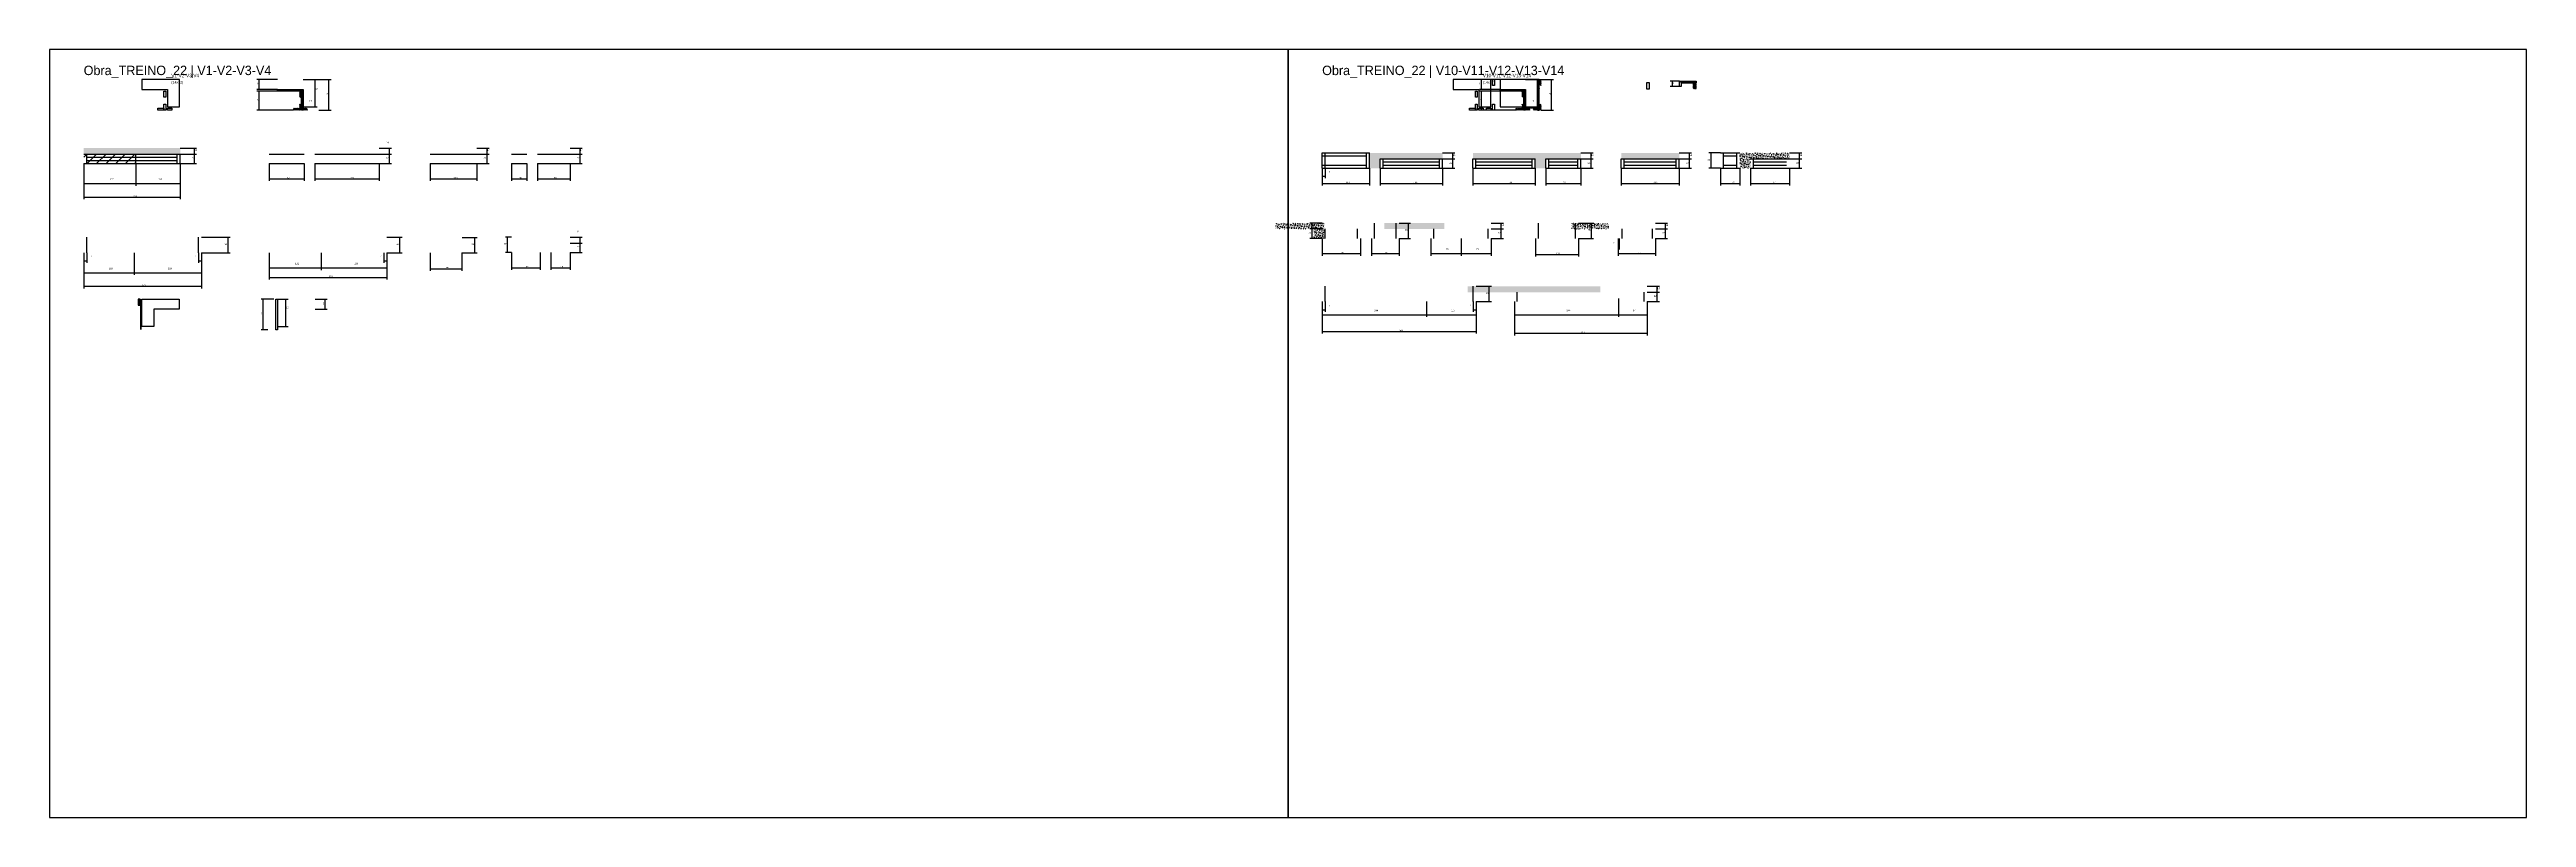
# Model space of a CAD drawing. Header units: metres. Extents: x -41 to 34800, y -36000 to 1848.
# Drawn here: x 26100 to 31900, y -28800 to -27000 of the extents above; entities that cross this region are included whole.
import ezdxf

# ---------------------------------------------------------------- set-up
doc = ezdxf.new("R2010")
doc.units = ezdxf.units.M
for name, color, linetype in [('CELL_BORDER', 8, 'Continuous'), ('CONCRETO', 251, 'Continuous'), ('COTA', 4, 'Continuous'), ('Cota Seção (2x)', 4, 'Continuous'), ('Hachura', 253, 'Continuous'), ('LABEL_ID', 3, 'Continuous'), ('Madeira', 126, 'Continuous'), ('Painéis', 200, 'Continuous'), ('SARR_2.2x7', 40, 'Continuous'), ('Texto Seção', 7, 'Continuous')]:
    doc.layers.add(name, color=color, linetype=linetype)

msp = doc.modelspace()

# ---------------------------------------------------------------- hatches: boundary and pattern name
at = {"layer": 'COTA'}
h = msp.add_hatch(dxfattribs=at)
h.set_pattern_fill('AR-CONC', scale=0.03)
h.paths.add_polyline_path([(26406, -27231.1), (26180, -27231.1), (26180, -27231.1), (26180, -27245.1), (26180, -27245.1), (26406, -27245.1), (26406, -27245.1), (26406, -27231.1)])
h = msp.add_hatch(dxfattribs=at)
h.set_pattern_fill('AR-CONC', scale=0.03)
h.paths.add_polyline_path([(29190.9, -27242.4), (29190.9, -27278.4), (29216.2, -27278.4), (29216.2, -27256.4), (29362.1, -27256.4), (29362.1, -27242.4)])
h = msp.add_hatch(dxfattribs=at)
h.set_pattern_fill('AR-CONC', scale=0.03)
h.paths.add_polyline_path([(29604.1, -27256.4), (29686, -27256.4), (29686, -27242.4), (29432.9, -27242.4), (29432.9, -27256.4), (29578.8, -27256.4), (29578.8, -27278.4), (29604.1, -27278.4)])
h = msp.add_hatch(dxfattribs=at)
h.set_pattern_fill('AR-CONC', scale=0.03)
h.paths.add_polyline_path([(29916.2, -27256.4), (29916.2, -27242.4), (29780.2, -27242.4), (29780.2, -27256.4)])
h = msp.add_hatch(dxfattribs=at)
h.set_pattern_fill('AR-CONC', scale=0.03)
h.paths.add_polyline_path([(30058, -27278.4), (30083.3, -27278.4), (30083.3, -27256.4), (30174.3, -27256.4), (30174.3, -27242.4), (30058, -27242.4)])
h = msp.add_hatch(dxfattribs=at)
h.set_pattern_fill('AR-CONC', scale=0.03)
h.paths.add_polyline_path([(29085.8, -27406.7), (28970.6, -27406.7), (28970.6, -27420.7), (29060.5, -27420.7), (29060.5, -27442.7), (29085.8, -27442.7)])
h = msp.add_hatch(dxfattribs=at)
h.set_pattern_fill('AR-CONC', scale=0.03)
h.paths.add_polyline_path([(29366.3, -27420.7), (29366.3, -27406.7), (29225.4, -27406.7), (29225.4, -27420.7)])
h = msp.add_hatch(dxfattribs=at)
h.set_pattern_fill('AR-CONC', scale=0.03)
h.paths.add_polyline_path([(29750.9, -27420.7), (29750.9, -27406.7), (29664, -27406.7), (29664, -27420.7)])
h = msp.add_hatch(dxfattribs=at)
h.set_pattern_fill('AR-CONC', scale=0.03)
h.paths.add_polyline_path([(29731.6, -27568.8), (29731.6, -27554.8), (29420.6, -27554.8), (29420.6, -27568.8)])
at = {"layer": 'Hachura'}
h = msp.add_hatch(color=8, dxfattribs=at)
h.dxf.hatch_style = 1
h.paths.add_polyline_path([(29588.5, -27070), (29584.5, -27070), (29584.5, -27070), (29584.5, -27142), (29584.5, -27142), (29588.5, -27142), (29588.5, -27142), (29588.5, -27070)])
h = msp.add_hatch(dxfattribs=at)
h.set_pattern_fill('ANSI31', scale=0.5)
h.paths.add_polyline_path([(29592.9, -27084), (29588.5, -27084), (29588.5, -27084), (29588.5, -27070), (29588.5, -27070), (29592.9, -27070), (29592.9, -27070), (29592.9, -27084)])
h = msp.add_hatch(color=8, dxfattribs=at)
h.dxf.hatch_style = 1
h.paths.add_polyline_path([(26634, -27098), (26634, -27094), (26634, -27094), (26694, -27094), (26694, -27094), (26694, -27098), (26694, -27098), (26634, -27098)])
h = msp.add_hatch(dxfattribs=at)
h.set_pattern_fill('ANSI31', scale=0.5)
h.paths.add_polyline_path([(26685.6, -27137.6), (26685.6, -27142), (26685.6, -27142), (26671.6, -27142), (26671.6, -27142), (26671.6, -27137.6), (26671.6, -27137.6), (26685.6, -27137.6)])
h = msp.add_hatch(dxfattribs=at)
h.set_pattern_fill('ANSI31', scale=0.5)
h.paths.add_polyline_path([(26690, -27112), (26685.6, -27112), (26685.6, -27112), (26685.6, -27098), (26685.6, -27098), (26690, -27098), (26690, -27098), (26690, -27112)])
h = msp.add_hatch(dxfattribs=at)
h.set_pattern_fill('ANSI31', scale=0.5)
h.paths.add_polyline_path([(26690, -27142), (26685.6, -27142), (26685.6, -27142), (26685.6, -27128), (26685.6, -27128), (26690, -27128), (26690, -27128), (26690, -27142)])
h = msp.add_hatch(color=8, dxfattribs=at)
h.dxf.hatch_style = 1
h.paths.add_polyline_path([(26690, -27098), (26694, -27098), (26694, -27098), (26694, -27142), (26694, -27142), (26690, -27142), (26690, -27142), (26690, -27098)])
h = msp.add_hatch(dxfattribs=at)
h.set_pattern_fill('ANSI31', scale=0.5)
h.paths.add_polyline_path([(26694, -27142), (26694, -27137.6), (26694, -27137.6), (26704, -27137.6), (26704, -27137.6), (26704, -27142), (26704, -27142), (26694, -27142)])
h = msp.add_hatch(color=8, dxfattribs=at)
h.dxf.hatch_style = 1
h.paths.add_polyline_path([(29496.5, -27098), (29496.5, -27094), (29496.5, -27094), (29556.5, -27094), (29556.5, -27094), (29556.5, -27098), (29556.5, -27098), (29496.5, -27098)])
h = msp.add_hatch(dxfattribs=at)
h.set_pattern_fill('ANSI31', scale=0.5)
h.paths.add_polyline_path([(29548.1, -27137.6), (29548.1, -27142), (29548.1, -27142), (29534.1, -27142), (29534.1, -27142), (29534.1, -27137.6), (29534.1, -27137.6), (29548.1, -27137.6)])
h = msp.add_hatch(dxfattribs=at)
h.set_pattern_fill('ANSI31', scale=0.5)
h.paths.add_polyline_path([(29552.5, -27112), (29548.1, -27112), (29548.1, -27112), (29548.1, -27098), (29548.1, -27098), (29552.5, -27098), (29552.5, -27098), (29552.5, -27112)])
h = msp.add_hatch(dxfattribs=at)
h.set_pattern_fill('ANSI31', scale=0.5)
h.paths.add_polyline_path([(29552.5, -27142), (29548.1, -27142), (29548.1, -27142), (29548.1, -27128), (29548.1, -27128), (29552.5, -27128), (29552.5, -27128), (29552.5, -27142)])
h = msp.add_hatch(color=8, dxfattribs=at)
h.dxf.hatch_style = 1
h.paths.add_polyline_path([(29552.5, -27098), (29556.5, -27098), (29556.5, -27098), (29556.5, -27142), (29556.5, -27142), (29552.5, -27142), (29552.5, -27142), (29552.5, -27098)])
h = msp.add_hatch(color=8, dxfattribs=at)
h.dxf.hatch_style = 1
h.paths.add_polyline_path([(29556.5, -27137.6), (29556.5, -27134), (29556.5, -27134), (29584.5, -27134), (29584.5, -27134), (29584.5, -27137.6), (29584.5, -27137.6), (29556.5, -27137.6)])
h = msp.add_hatch(dxfattribs=at)
h.set_pattern_fill('ANSI31', scale=0.5)
h.paths.add_polyline_path([(29556.5, -27142), (29556.5, -27137.6), (29556.5, -27137.6), (29566.5, -27137.6), (29566.5, -27137.6), (29566.5, -27142), (29566.5, -27142), (29556.5, -27142)])
h = msp.add_hatch(dxfattribs=at)
h.set_pattern_fill('ANSI31', scale=0.5)
h.paths.add_polyline_path([(29574.5, -27142), (29574.5, -27137.6), (29574.5, -27137.6), (29584.5, -27137.6), (29584.5, -27137.6), (29584.5, -27142), (29584.5, -27142), (29574.5, -27142)])
h = msp.add_hatch(dxfattribs=at)
h.set_pattern_fill('ANSI31', scale=0.5)
h.paths.add_polyline_path([(29592.9, -27142), (29588.5, -27142), (29588.5, -27142), (29588.5, -27128), (29588.5, -27128), (29592.9, -27128), (29592.9, -27128), (29592.9, -27142)])
h = msp.add_hatch(dxfattribs=at)
h.set_pattern_fill('ANSI31', scale=5)
h.paths.add_polyline_path([(26180, -27245.1), (26180, -27267.1), (26302, -27267.1), (26302, -27245.1)])
h = msp.add_hatch(dxfattribs=at)
h.set_pattern_fill('ANSI31', scale=0.5)
h.paths.add_polyline_path([(26311.9, -27584.9), (26307.5, -27584.9), (26307.5, -27584.9), (26307.5, -27598.9), (26307.5, -27598.9), (26311.9, -27598.9), (26311.9, -27598.9), (26311.9, -27584.9)])
h = msp.add_hatch(color=8, dxfattribs=at)
h.dxf.hatch_style = 1
h.paths.add_polyline_path([(26311.9, -27584.9), (26315.9, -27584.9), (26315.9, -27584.9), (26315.9, -27656.9), (26315.9, -27656.9), (26311.9, -27656.9), (26311.9, -27656.9), (26311.9, -27584.9)])
at = {"layer": 'Madeira'}
h = msp.add_hatch(dxfattribs=at)
h.set_pattern_fill('ANSI31', scale=0.2)
h.paths.add_polyline_path([(29956, -27078.1), (29949, -27078.1), (29949, -27092.1), (29956, -27092.1)])

# ---------------------------------------------------------------- linework, layer by layer
at = {"layer": 'CELL_BORDER'}
for points in [[(26100, -28800), (29000, -28800), (29000, -27000), (26100, -27000)], [(29000, -28800), (31900, -28800), (31900, -27000), (29000, -27000)]]:
    msp.add_lwpolyline(points, close=True, dxfattribs=at)
at = {"layer": 'CONCRETO'}
for points in [[(26316.1, -27070), (26316.1, -27094), (26376.1, -27094), (26376.1, -27134), (26404.1, -27134), (26404.1, -27090), (26404.1, -27070), (26376.1, -27070), (26376.1, -27070)], [(29387.1, -27070), (29387.1, -27094), (29447.1, -27094), (29447.1, -27134), (29475.1, -27134), (29475.1, -27090), (29475.1, -27070), (29447.1, -27070), (29447.1, -27070)], [(29496.5, -27134), (29584.5, -27134), (29584.5, -27070), (29496.5, -27070)]]:
    msp.add_lwpolyline(points, close=True, dxfattribs=at)
for points in [[(26315.9, -27604.9), (26315.9, -27584.9), (26343.6, -27584.9)], [(26343.6, -27584.9), (26403.9, -27584.9), (26403.9, -27608.9), (26343.9, -27608.9), (26343.9, -27648.9), (26315.9, -27648.9), (26315.9, -27604.9), (26315.9, -27604.9)]]:
    msp.add_lwpolyline(points, dxfattribs=at)
at = {"layer": 'COTA'}
for p, q in [((26634, -27070), (26585.6, -27070)), ((26590.6, -27094), (26590.6, -27070)), ((26714.8, -27070), (26759.1, -27070)), ((26754.1, -27142), (26754.1, -27070)), ((29496.5, -27070), (29448.1, -27070)), ((29453.1, -27094), (29453.1, -27070)), ((29577.4, -27070), (29621.7, -27070)), ((29616.7, -27142), (29616.7, -27070)), ((26634, -27094), (26585.6, -27094)), ((26634, -27098), (26585.6, -27098)), ((26671.6, -27142), (26585.6, -27142)), ((26590.6, -27142), (26590.6, -27098)), ((26730.4, -27142), (26759.1, -27142)), ((29496.5, -27094), (29448.1, -27094)), ((29496.5, -27098), (29448.1, -27098)), ((29534.1, -27142), (29448.1, -27142)), ((29453.1, -27142), (29453.1, -27098)), ((29592.9, -27142), (29621.7, -27142)), ((26406, -27231.1), (26444.5, -27231.1)), ((26406, -27245.1), (26444.5, -27245.1)), ((26406, -27245.1), (26444.5, -27245.1)), ((26439.5, -27245.1), (26439.5, -27231.1)), ((26439.5, -27267.1), (26439.5, -27245.1)), ((26872.2, -27231.1), (26900.8, -27231.1)), ((26872.2, -27245.1), (26900.8, -27245.1)), ((26872.2, -27245.1), (26900.8, -27245.1)), ((26895.8, -27245.1), (26895.8, -27231.1)), ((26895.8, -27267.1), (26895.8, -27245.1)), ((27100.8, -27231.1), (27129.5, -27231.1)), ((27100.8, -27245.1), (27129.5, -27245.1)), ((27100.8, -27245.1), (27129.5, -27245.1)), ((27124.5, -27245.1), (27124.5, -27231.1)), ((27124.5, -27267.1), (27124.5, -27245.1)), ((27318.9, -27231.1), (27347.5, -27231.1)), ((27318.9, -27245.1), (27347.5, -27245.1)), ((27318.9, -27245.1), (27347.5, -27245.1)), ((27342.5, -27245.1), (27342.5, -27231.1)), ((27342.5, -27267.1), (27342.5, -27245.1)), ((29362.1, -27242.4), (29390.8, -27242.4)), ((29362.1, -27256.4), (29390.8, -27256.4)), ((29362.1, -27256.4), (29390.8, -27256.4)), ((29385.8, -27256.4), (29385.8, -27242.4)), ((29385.8, -27278.4), (29385.8, -27256.4)), ((29686, -27242.4), (29714.7, -27242.4)), ((29686, -27256.4), (29714.7, -27256.4)), ((29686, -27256.4), (29714.7, -27256.4)), ((29709.7, -27256.4), (29709.7, -27242.4)), ((29709.7, -27278.4), (29709.7, -27256.4)), ((29916.2, -27242.4), (29944.8, -27242.4)), ((29916.2, -27256.4), (29944.8, -27256.4)), ((29916.2, -27256.4), (29944.8, -27256.4)), ((29939.8, -27256.4), (29939.8, -27242.4)), ((29939.8, -27278.4), (29939.8, -27256.4)), ((30013.1, -27242.4), (29985.7, -27242.4)), ((29990.7, -27278.4), (29990.7, -27242.4)), ((30174.3, -27242.4), (30202.9, -27242.4)), ((30174.3, -27256.4), (30202.9, -27256.4)), ((30174.3, -27256.4), (30202.9, -27256.4)), ((30197.9, -27256.4), (30197.9, -27242.4)), ((30197.9, -27278.4), (30197.9, -27256.4)), ((26180, -27267.1), (26180, -27319.2)), ((26180, -27267.1), (26180, -27350.8)), ((26180, -27314.2), (26302, -27314.2)), ((26302, -27267.1), (26302, -27319.2)), ((26302, -27267.1), (26302, -27319.2)), ((26302, -27314.2), (26406, -27314.2)), ((26406, -27267.1), (26444.5, -27267.1)), ((26406, -27267.1), (26406, -27319.2)), ((26406, -27267.1), (26406, -27350.8)), ((26614, -27267.1), (26614, -27307.8)), ((26614, -27302.8), (26696, -27302.8)), ((26696, -27267.1), (26696, -27307.8)), ((26721.2, -27267.1), (26721.2, -27307.8)), ((26721.2, -27302.8), (26872.2, -27302.8)), ((26872.2, -27267.1), (26872.2, -27307.8)), ((26872.2, -27267.1), (26900.8, -27267.1)), ((26990.9, -27267.1), (26990.9, -27307.8)), ((26990.9, -27302.8), (27100.8, -27302.8)), ((27100.8, -27267.1), (27100.8, -27307.8)), ((27100.8, -27267.1), (27129.5, -27267.1)), ((27181.7, -27267.1), (27181.7, -27307.8)), ((27181.7, -27302.8), (27217.7, -27302.8)), ((27217.7, -27267.1), (27217.7, -27307.8)), ((27242.9, -27267.1), (27242.9, -27307.8)), ((27242.9, -27302.8), (27318.9, -27302.8)), ((27318.9, -27267.1), (27318.9, -27307.8)), ((27318.9, -27267.1), (27347.5, -27267.1)), ((29080, -27278.4), (29080, -27319.1)), ((29080, -27278.4), (29080, -27301.9)), ((29080, -27296.9), (29087, -27296.9)), ((29080, -27314.1), (29190.9, -27314.1)), ((29087, -27278.4), (29087, -27301.9)), ((29190.9, -27278.4), (29190.9, -27319.1)), ((29216.2, -27278.4), (29216.2, -27319.1)), ((29216.2, -27314.1), (29362.1, -27314.1)), ((29362.1, -27278.4), (29362.1, -27319.1)), ((29362.1, -27278.4), (29390.8, -27278.4)), ((29432.9, -27278.4), (29432.9, -27319.1)), ((29432.9, -27314.1), (29578.8, -27314.1)), ((29578.8, -27278.4), (29578.8, -27319.1)), ((29604.1, -27278.4), (29604.1, -27319.1)), ((29604.1, -27314.1), (29686, -27314.1)), ((29686, -27278.4), (29686, -27319.1)), ((29686, -27278.4), (29714.7, -27278.4)), ((29780.2, -27278.4), (29780.2, -27319.1)), ((29780.2, -27314.1), (29916.2, -27314.1)), ((29916.2, -27278.4), (29916.2, -27319.1)), ((29916.2, -27278.4), (29944.8, -27278.4)), ((30013.1, -27278.4), (29985.7, -27278.4)), ((30013.1, -27278.4), (30013.1, -27319.1)), ((30013.1, -27314.1), (30058, -27314.1)), ((30058, -27278.4), (30058, -27319.1)), ((30083.3, -27278.4), (30083.3, -27319.1)), ((30083.3, -27314.1), (30174.3, -27314.1)), ((30174.3, -27278.4), (30174.3, -27319.1)), ((30174.3, -27278.4), (30202.9, -27278.4)), ((26180, -27345.8), (26406, -27345.8)), ((29080, -27406.7), (29051.3, -27406.7)), ((29080, -27420.7), (29051.3, -27420.7)), ((29080, -27420.7), (29051.3, -27420.7)), ((29056.3, -27420.7), (29056.3, -27406.7)), ((29056.3, -27442.7), (29056.3, -27420.7)), ((29260.1, -27406.7), (29286.8, -27406.7)), ((29281.8, -27442.7), (29281.8, -27406.7)), ((29475.7, -27406.7), (29504.4, -27406.7)), ((29475.7, -27420.7), (29504.4, -27420.7)), ((29475.7, -27420.7), (29504.4, -27420.7)), ((29499.4, -27420.7), (29499.4, -27406.7)), ((29499.4, -27442.7), (29499.4, -27420.7)), ((29680.3, -27406.7), (29715.7, -27406.7)), ((29710.7, -27442.7), (29710.7, -27406.7)), ((29860.3, -27406.7), (29889, -27406.7)), ((29860.3, -27420.7), (29889, -27420.7)), ((29860.3, -27420.7), (29889, -27420.7)), ((29884, -27420.7), (29884, -27406.7)), ((29884, -27442.7), (29884, -27420.7)), ((26180, -27476.2), (26180, -27528.3)), ((26180, -27476.2), (26180, -27559.9)), ((26180, -27476.2), (26180, -27500.1)), ((26187, -27476.2), (26187, -27500.1)), ((26298, -27476.2), (26298, -27528.3)), ((26298, -27476.2), (26298, -27528.3)), ((26449, -27476.2), (26449, -27500.1)), ((26456, -27440.2), (26523.3, -27440.2)), ((26456, -27476.2), (26456, -27528.3)), ((26456, -27476.2), (26456, -27559.9)), ((26456, -27476.2), (26523.3, -27476.2)), ((26456, -27476.2), (26456, -27500.1)), ((26518.3, -27476.2), (26518.3, -27440.2)), ((26614, -27476.2), (26614, -27517.1)), ((26614, -27476.2), (26614, -27539.3)), ((26736, -27476.2), (26736, -27517.1)), ((26736, -27476.2), (26736, -27517.1)), ((26883, -27476.2), (26883, -27500.1)), ((26890, -27440.2), (26925.4, -27440.2)), ((26890, -27476.2), (26890, -27517.1)), ((26890, -27476.2), (26890, -27539.3)), ((26890, -27476.2), (26925.4, -27476.2)), ((26890, -27476.2), (26890, -27500.1)), ((26920.4, -27476.2), (26920.4, -27440.2)), ((26990.9, -27476.3), (26990.9, -27519.1)), ((27065.8, -27476.3), (27065.8, -27519.1)), ((27065.8, -27476.3), (27101.2, -27476.3)), ((27065.9, -27440.3), (27101.2, -27440.3)), ((27096.2, -27476.3), (27096.2, -27440.3)), ((27181.7, -27439.8), (27167.3, -27439.8)), ((27181.7, -27475.8), (27167.3, -27475.8)), ((27172.3, -27475.8), (27172.3, -27439.8)), ((27181.7, -27475.8), (27181.7, -27516.5)), ((27248.7, -27475.8), (27248.7, -27516.5)), ((27273.9, -27475.8), (27273.9, -27516.5)), ((27318.9, -27439.8), (27347.5, -27439.8)), ((27318.9, -27453.8), (27347.5, -27453.8)), ((27318.9, -27453.8), (27347.5, -27453.8)), ((27318.9, -27475.8), (27318.9, -27516.5)), ((27318.9, -27475.8), (27347.5, -27475.8)), ((27342.5, -27453.8), (27342.5, -27439.8)), ((27342.5, -27475.8), (27342.5, -27453.8)), ((29080, -27442.7), (29051.3, -27442.7)), ((29080, -27442.7), (29080, -27483.4)), ((29080, -27478.4), (29169.9, -27478.4)), ((29169.9, -27442.7), (29169.9, -27483.4)), ((29195.2, -27442.7), (29195.2, -27483.4)), ((29195.2, -27478.4), (29260.1, -27478.4)), ((29260.1, -27442.7), (29260.1, -27483.4)), ((29260.1, -27442.7), (29286.8, -27442.7)), ((29334.8, -27442.7), (29334.8, -27483.4)), ((29334.8, -27478.4), (29405.3, -27478.4)), ((29405.3, -27442.7), (29405.3, -27483.4)), ((29405.3, -27442.7), (29405.3, -27483.4)), ((29405.3, -27478.4), (29475.7, -27478.4)), ((29475.7, -27442.7), (29504.4, -27442.7)), ((29475.7, -27442.7), (29475.7, -27483.4)), ((29579.3, -27442.7), (29579.3, -27485.5)), ((29579.3, -27480.5), (29680.3, -27480.5)), ((29680.3, -27442.7), (29680.3, -27485.5)), ((29680.3, -27442.7), (29715.7, -27442.7)), ((29773.4, -27442.7), (29773.4, -27483.4)), ((29773.4, -27442.7), (29773.4, -27469.1)), ((29773.4, -27464.1), (29775.4, -27464.1)), ((29773.4, -27478.4), (29860.3, -27478.4)), ((29775.4, -27442.7), (29775.4, -27469.1)), ((29860.3, -27442.7), (29860.3, -27483.4)), ((29860.3, -27442.7), (29889, -27442.7)), ((26180, -27495.1), (26187, -27495.1)), ((26180, -27523.3), (26298, -27523.3)), ((26298, -27523.3), (26456, -27523.3)), ((26449, -27495.1), (26456, -27495.1)), ((26614, -27512.1), (26736, -27512.1)), ((26614, -27534.3), (26890, -27534.3)), ((26736, -27512.1), (26890, -27512.1)), ((26883, -27495.1), (26890, -27495.1)), ((26990.9, -27514.1), (27065.8, -27514.1)), ((27181.7, -27511.5), (27248.7, -27511.5)), ((27273.9, -27511.5), (27318.9, -27511.5)), ((26180, -27554.9), (26456, -27554.9)), ((26625.4, -27584.9), (26595.5, -27584.9)), ((26600.5, -27656.9), (26600.5, -27584.9)), ((26721.8, -27584.9), (26750.4, -27584.9)), ((26745.4, -27608.9), (26745.4, -27584.9)), ((29080, -27590.8), (29080, -27666)), ((29080, -27590.8), (29080, -27626.7)), ((29080, -27590.8), (29080, -27614.9)), ((29087, -27590.8), (29087, -27614.9)), ((29324, -27590.8), (29324, -27626.7)), ((29324, -27590.8), (29324, -27626.7)), ((29433.9, -27590.8), (29433.9, -27614.9)), ((29440.9, -27590.8), (29440.9, -27666)), ((29440.9, -27590.8), (29476.3, -27590.8)), ((29440.9, -27590.8), (29440.9, -27626.7)), ((29440.9, -27590.8), (29440.9, -27614.9)), ((29441, -27554.8), (29476.3, -27554.8)), ((29471.3, -27590.8), (29471.3, -27554.8)), ((29530, -27590.8), (29530, -27670)), ((29530, -27590.8), (29530, -27626.7)), ((29774, -27583.8), (29774, -27626.7)), ((29774, -27583.8), (29774, -27626.7)), ((29841, -27554.8), (29869.6, -27554.8)), ((29841, -27568.8), (29869.6, -27568.8)), ((29841, -27568.8), (29869.6, -27568.8)), ((29841, -27590.8), (29841, -27670)), ((29841, -27590.8), (29869.6, -27590.8)), ((29841, -27590.8), (29841, -27626.7)), ((29864.6, -27568.8), (29864.6, -27554.8)), ((29864.6, -27590.8), (29864.6, -27568.8)), ((26611.4, -27656.9), (26595.5, -27656.9)), ((26721.8, -27608.9), (26750.4, -27608.9)), ((29080, -27609.9), (29087, -27609.9)), ((29080, -27621.7), (29324, -27621.7)), ((29080, -27661), (29440.9, -27661)), ((29324, -27621.7), (29440.9, -27621.7)), ((29433.9, -27609.9), (29440.9, -27609.9)), ((29530, -27621.7), (29774, -27621.7)), ((29530, -27665), (29841, -27665)), ((29774, -27621.7), (29841, -27621.7))]:
    msp.add_line(p, q, dxfattribs=at)
at = {"layer": 'Cota Seção (2x)'}
for p, q in [((26694, -27070), (26727, -27070)), ((26722, -27134), (26722, -27070)), ((29556.5, -27070), (29589.5, -27070)), ((29584.5, -27134), (29584.5, -27070)), ((29917, -27074.5), (29895, -27074.5)), ((29900, -27086.5), (29900, -27074.5)), ((26694, -27134), (26694, -27129)), ((26694, -27134), (26727, -27134)), ((26694, -27134), (26722, -27134)), ((26722, -27134), (26722, -27129)), ((29556.5, -27134), (29556.5, -27129)), ((29556.5, -27134), (29589.5, -27134)), ((29556.5, -27134), (29584.5, -27134)), ((29584.5, -27134), (29584.5, -27129)), ((29917, -27086.5), (29895, -27086.5)), ((26633.5, -27584.9), (26658.5, -27584.9)), ((26653.5, -27648.9), (26653.5, -27584.9)), ((26633.5, -27648.9), (26658.5, -27648.9))]:
    msp.add_line(p, q, dxfattribs=at)
at = {"layer": 'Madeira'}
for points in [[(29483.5, -27084), (29479.1, -27084), (29479.1, -27070), (29483.5, -27070)], [(29846.6, -27078.1), (29839.6, -27078.1), (29839.6, -27092.1), (29846.6, -27092.1)], [(26367.7, -27137.6), (26367.7, -27142), (26353.7, -27142), (26353.7, -27137.6)], [(26372.1, -27112), (26367.7, -27112), (26367.7, -27098), (26372.1, -27098)], [(26372.1, -27142), (26367.7, -27142), (26367.7, -27128), (26372.1, -27128)], [(26376.1, -27142), (26376.1, -27137.6), (26386.1, -27137.6), (26386.1, -27142)], [(29438.7, -27137.6), (29438.7, -27142), (29424.7, -27142), (29424.7, -27137.6)], [(29443.1, -27112), (29438.7, -27112), (29438.7, -27098), (29443.1, -27098)], [(29443.1, -27142), (29438.7, -27142), (29438.7, -27128), (29443.1, -27128)], [(29447.1, -27142), (29447.1, -27137.6), (29457.1, -27137.6), (29457.1, -27142)], [(29465.1, -27142), (29465.1, -27137.6), (29475.1, -27137.6), (29475.1, -27142)], [(29483.5, -27142), (29479.1, -27142), (29479.1, -27128), (29483.5, -27128)], [(26311.9, -27584.9), (26307.5, -27584.9), (26307.5, -27598.9), (26311.9, -27598.9)]]:
    msp.add_lwpolyline(points, close=True, dxfattribs=at)
at = {"layer": 'Painéis'}
for p, q in [((29584.5, -27142), (29584.5, -27070)), ((29917, -27086.5), (29917, -27074.5)), ((29921, -27074.5), (29956, -27074.5)), ((29921, -27078.1), (29921, -27074.5)), ((29921, -27078.1), (29956, -27078.1)), ((26634, -27094), (26694, -27094)), ((26694, -27134), (26722, -27134)), ((29496.5, -27094), (29556.5, -27094)), ((29496.5, -27098), (29496.5, -27094)), ((29556.5, -27098), (29556.5, -27094)), ((29556.5, -27142), (29556.5, -27098)), ((29556.5, -27134), (29584.5, -27134)), ((29556.5, -27137.6), (29556.5, -27134)), ((29584.5, -27137.6), (29584.5, -27134)), ((26180, -27245.1), (26406, -27245.1)), ((26302, -27267.1), (26302, -27245.1)), ((26406, -27267.1), (26406, -27245.1)), ((26614, -27245.1), (26696, -27245.1)), ((26721.2, -27245.1), (26872.2, -27245.1)), ((26990.9, -27245.1), (27100.8, -27245.1)), ((27181.7, -27245.1), (27217.7, -27245.1)), ((27242.9, -27245.1), (27318.9, -27245.1)), ((29080, -27242.4), (29190.9, -27242.4)), ((29080, -27278.4), (29080, -27242.4)), ((29190.9, -27278.4), (29190.9, -27242.4)), ((29216.2, -27256.4), (29362.1, -27256.4)), ((29216.2, -27278.4), (29216.2, -27256.4)), ((29362.1, -27278.4), (29362.1, -27256.4)), ((29432.9, -27256.4), (29578.8, -27256.4)), ((29432.9, -27278.4), (29432.9, -27256.4)), ((29578.8, -27278.4), (29578.8, -27256.4)), ((29604.1, -27256.4), (29686, -27256.4)), ((29604.1, -27278.4), (29604.1, -27256.4)), ((29686, -27278.4), (29686, -27256.4)), ((29780.2, -27256.4), (29916.2, -27256.4)), ((29780.2, -27278.4), (29780.2, -27256.4)), ((29916.2, -27278.4), (29916.2, -27256.4)), ((30013.1, -27242.4), (30058, -27242.4)), ((30083.3, -27256.4), (30174.3, -27256.4)), ((26180, -27267.1), (26406, -27267.1)), ((26614, -27267.1), (26696, -27267.1)), ((26721.2, -27267.1), (26872.2, -27267.1)), ((26990.9, -27267.1), (27100.8, -27267.1)), ((27181.7, -27267.1), (27217.7, -27267.1)), ((27242.9, -27267.1), (27318.9, -27267.1)), ((29080, -27278.4), (29190.9, -27278.4)), ((29216.2, -27278.4), (29362.1, -27278.4)), ((29432.9, -27278.4), (29578.8, -27278.4)), ((29604.1, -27278.4), (29686, -27278.4)), ((29780.2, -27278.4), (29916.2, -27278.4)), ((30013.1, -27278.4), (30058, -27278.4)), ((30083.3, -27278.4), (30174.3, -27278.4))]:
    msp.add_line(p, q, dxfattribs=at)
for points in [[(29588.5, -27070), (29584.5, -27070), (29584.5, -27142), (29588.5, -27142)], [(29921, -27086.5), (29917, -27086.5), (29917, -27074.5), (29921, -27074.5)], [(26634, -27098), (26634, -27094), (26694, -27094), (26694, -27098)], [(26690, -27098), (26694, -27098), (26694, -27142), (26690, -27142)], [(29496.5, -27098), (29496.5, -27094), (29556.5, -27094), (29556.5, -27098)], [(29552.5, -27098), (29556.5, -27098), (29556.5, -27142), (29552.5, -27142)], [(29556.5, -27137.6), (29556.5, -27134), (29584.5, -27134), (29584.5, -27137.6)], [(26629.8, -27584.9), (26633.8, -27584.9), (26633.8, -27656.9), (26629.8, -27656.9)]]:
    msp.add_lwpolyline(points, close=True, dxfattribs=at)
msp.add_lwpolyline([(29921, -27074.5), (29956, -27074.5), (29956, -27078.1), (29921, -27078.1), (29921, -27074.5)], dxfattribs=at)
at = {"layer": 'SARR_2.2x7'}
for p, q in [((26187, -27267.1), (26187, -27245.1)), ((26187, -27252.1), (26302, -27252.1)), ((26302, -27252.1), (26399, -27252.1)), ((26399, -27267.1), (26399, -27245.1)), ((29080, -27249.4), (29183.9, -27249.4)), ((29087, -27278.4), (29087, -27242.4)), ((29183.9, -27278.4), (29183.9, -27242.4)), ((29223.2, -27278.4), (29223.2, -27256.4)), ((29355.1, -27278.4), (29355.1, -27256.4)), ((29439.9, -27278.4), (29439.9, -27256.4)), ((29571.8, -27278.4), (29571.8, -27256.4)), ((29611.1, -27278.4), (29611.1, -27256.4)), ((29679, -27278.4), (29679, -27256.4)), ((29787.2, -27278.4), (29787.2, -27256.4)), ((29909.2, -27278.4), (29909.2, -27256.4)), ((30020.1, -27278.4), (30020.1, -27242.4)), ((30020.1, -27249.4), (30051, -27249.4)), ((30051, -27278.4), (30051, -27242.4)), ((30090.3, -27278.4), (30090.3, -27256.4)), ((26187, -27260.1), (26302, -27260.1)), ((26302, -27260.1), (26399, -27260.1)), ((29080, -27271.4), (29183.9, -27271.4)), ((29223.2, -27263.4), (29355.1, -27263.4)), ((29223.2, -27271.4), (29355.1, -27271.4)), ((29439.9, -27263.4), (29571.8, -27263.4)), ((29439.9, -27271.4), (29571.8, -27271.4)), ((29611.1, -27263.4), (29679, -27263.4)), ((29611.1, -27271.4), (29679, -27271.4)), ((29787.2, -27263.4), (29909.2, -27263.4)), ((29787.2, -27271.4), (29909.2, -27271.4)), ((30020.1, -27271.4), (30051, -27271.4)), ((30090.3, -27263.4), (30167.3, -27263.4)), ((30090.3, -27271.4), (30167.3, -27271.4)), ((29087, -27442.7), (29087, -27420.7)), ((29162.9, -27442.7), (29162.9, -27420.7)), ((29202.2, -27442.7), (29202.2, -27406.7)), ((29253.1, -27442.7), (29253.1, -27406.7)), ((29341.8, -27442.7), (29341.8, -27420.7)), ((29468.7, -27442.7), (29468.7, -27420.7)), ((29586.3, -27442.7), (29586.3, -27406.7)), ((29673.3, -27442.7), (29673.3, -27406.7)), ((29782.4, -27442.7), (29782.4, -27420.7)), ((29853.3, -27442.7), (29853.3, -27420.7)), ((26187, -27476.2), (26187, -27440.2)), ((26449, -27476.2), (26449, -27440.2)), ((29087, -27590.8), (29087, -27554.8)), ((29433.9, -27590.8), (29433.9, -27554.8)), ((29537, -27590.8), (29537, -27568.8)), ((29834, -27590.8), (29834, -27568.8))]:
    msp.add_line(p, q, dxfattribs=at)

# ---------------------------------------------------------------- texts
at = {"layer": 'COTA'}
for s, p in [('12', (26585.1, -27082)), ('12', (29447.6, -27082)), ('22', (26585.1, -27120)), ('36', (26748.6, -27106)), ('22', (29447.6, -27120)), ('36', (29611.2, -27106)), ('22', (26433, -27256.1)), ('14', (26439.5, -27238.1)), ('22', (26887.8, -27256.1)), ('14', (26887.8, -27220)), ('22', (27116.5, -27256.1)), ('14', (27124.5, -27238.1)), ('22', (27334.5, -27256.1)), ('14', (27342.5, -27238.1)), ('14', (29385.8, -27249.4)), ('14', (29709.7, -27249.4)), ('14', (29939.8, -27249.4)), ('36', (29982.5, -27260.4)), ('14', (30197.9, -27249.4)), ('122', (26241, -27306.1)), ('104', (26354, -27306.1)), ('82', (26656, -27302.8)), ('151', (26804.2, -27302.8)), ('110', (27045.8, -27302.8)), ('36', (27199.7, -27302.8)), ('76', (27280.9, -27302.8)), ('7', (29095.8, -27288.8)), ('111', (29135.4, -27314.1)), ('146', (29294.1, -27314.1)), ('22', (29377.8, -27267.4)), ('146', (29515.9, -27314.1)), ('82', (29644.1, -27314.1)), ('22', (29701.7, -27267.4)), ('136', (29855.9, -27314.1)), ('22', (29931.8, -27267.4)), ('45', (30039.1, -27314.1)), ('91', (30136.3, -27314.1)), ('22', (30189.9, -27267.4)), ('226', (26296, -27345.8)), ('14', (27334.5, -27428.7)), ('22', (29048.3, -27431.7)), ('14', (29056.3, -27413.7)), ('36', (29273.6, -27424.7)), ('22', (29491.4, -27431.7)), ('14', (29499.4, -27413.7)), ('36', (29702.5, -27424.7)), ('22', (29876, -27431.7)), ('14', (29884, -27413.7)), ('7', (26195.9, -27487)), ('7', (26440.1, -27487)), ('36', (26510, -27458.2)), ('7', (26874.1, -27487)), ('36', (26912.1, -27458.2)), ('36', (27088, -27458.3)), ('36', (27164, -27457.8)), ('22', (27334.5, -27464.8)), ('90', (29124.9, -27478.4)), ('65', (29227.6, -27478.4)), ('70', (29370, -27470.3)), ('70', (29440.5, -27470.3)), ('101', (29627.8, -27480.5)), ('2', (29761.3, -27456.1)), ('87', (29820.4, -27478.4)), ('118', (26239, -27515.2)), ('158', (26377, -27515.2)), ('122', (26675, -27504)), ('276', (26754, -27534.3)), ('154', (26813, -27504)), ('75', (27028.3, -27514.1)), ('67', (27215.2, -27511.5)), ('45', (27296.4, -27511.5)), ('276', (26316, -27554.9)), ('12', (26739.9, -27596.9)), ('7', (29095.8, -27601.8)), ('7', (29425, -27601.8)), ('36', (29463.1, -27572.8)), ('22', (29856.6, -27579.8)), ('14', (29864.6, -27561.8)), ('36', (26595, -27620.9)), ('244', (29202, -27613.7)), ('361', (29260.4, -27661)), ('117', (29382.4, -27613.7)), ('244', (29652, -27613.7)), ('311', (29685.5, -27665)), ('67', (29807.5, -27613.6))]:
    msp.add_text(s, height=4, dxfattribs=at).set_placement(p)
at = {"layer": 'Cota Seção (2x)'}
for s, p in [('6', (29900, -27080.5)), ('14', (26708, -27122.5)), ('32', (26722, -27094.5)), ('14', (29570.5, -27122.5)), ('32', (29584.5, -27094.5)), ('32', (26653.5, -27606.5))]:
    msp.add_text(s, height=4, dxfattribs=at).set_placement(p)
at = {"layer": 'LABEL_ID'}
for s, p in [('Obra_TREINO_22 | V1-V2-V3-V4', (26180, -27060)), ('Obra_TREINO_22 | V10-V11-V12-V13-V14', (29080, -27060))]:
    msp.add_text(s, height=22, dxfattribs=at).set_placement(p)
at = {"layer": 'Texto Seção'}
for s, height, p in [('V1-V2-V3-V4', 8, (26385.1, -27065)), ('(14x32)', 6, (26385.1, -27080)), ('V10-V11-V12-V13-V14', 8, (29456.1, -27065)), ('(14x32)', 6, (29456.1, -27080))]:
    msp.add_text(s, height=height, dxfattribs=at).set_placement(p)

doc.saveas('drawing.dxf')
